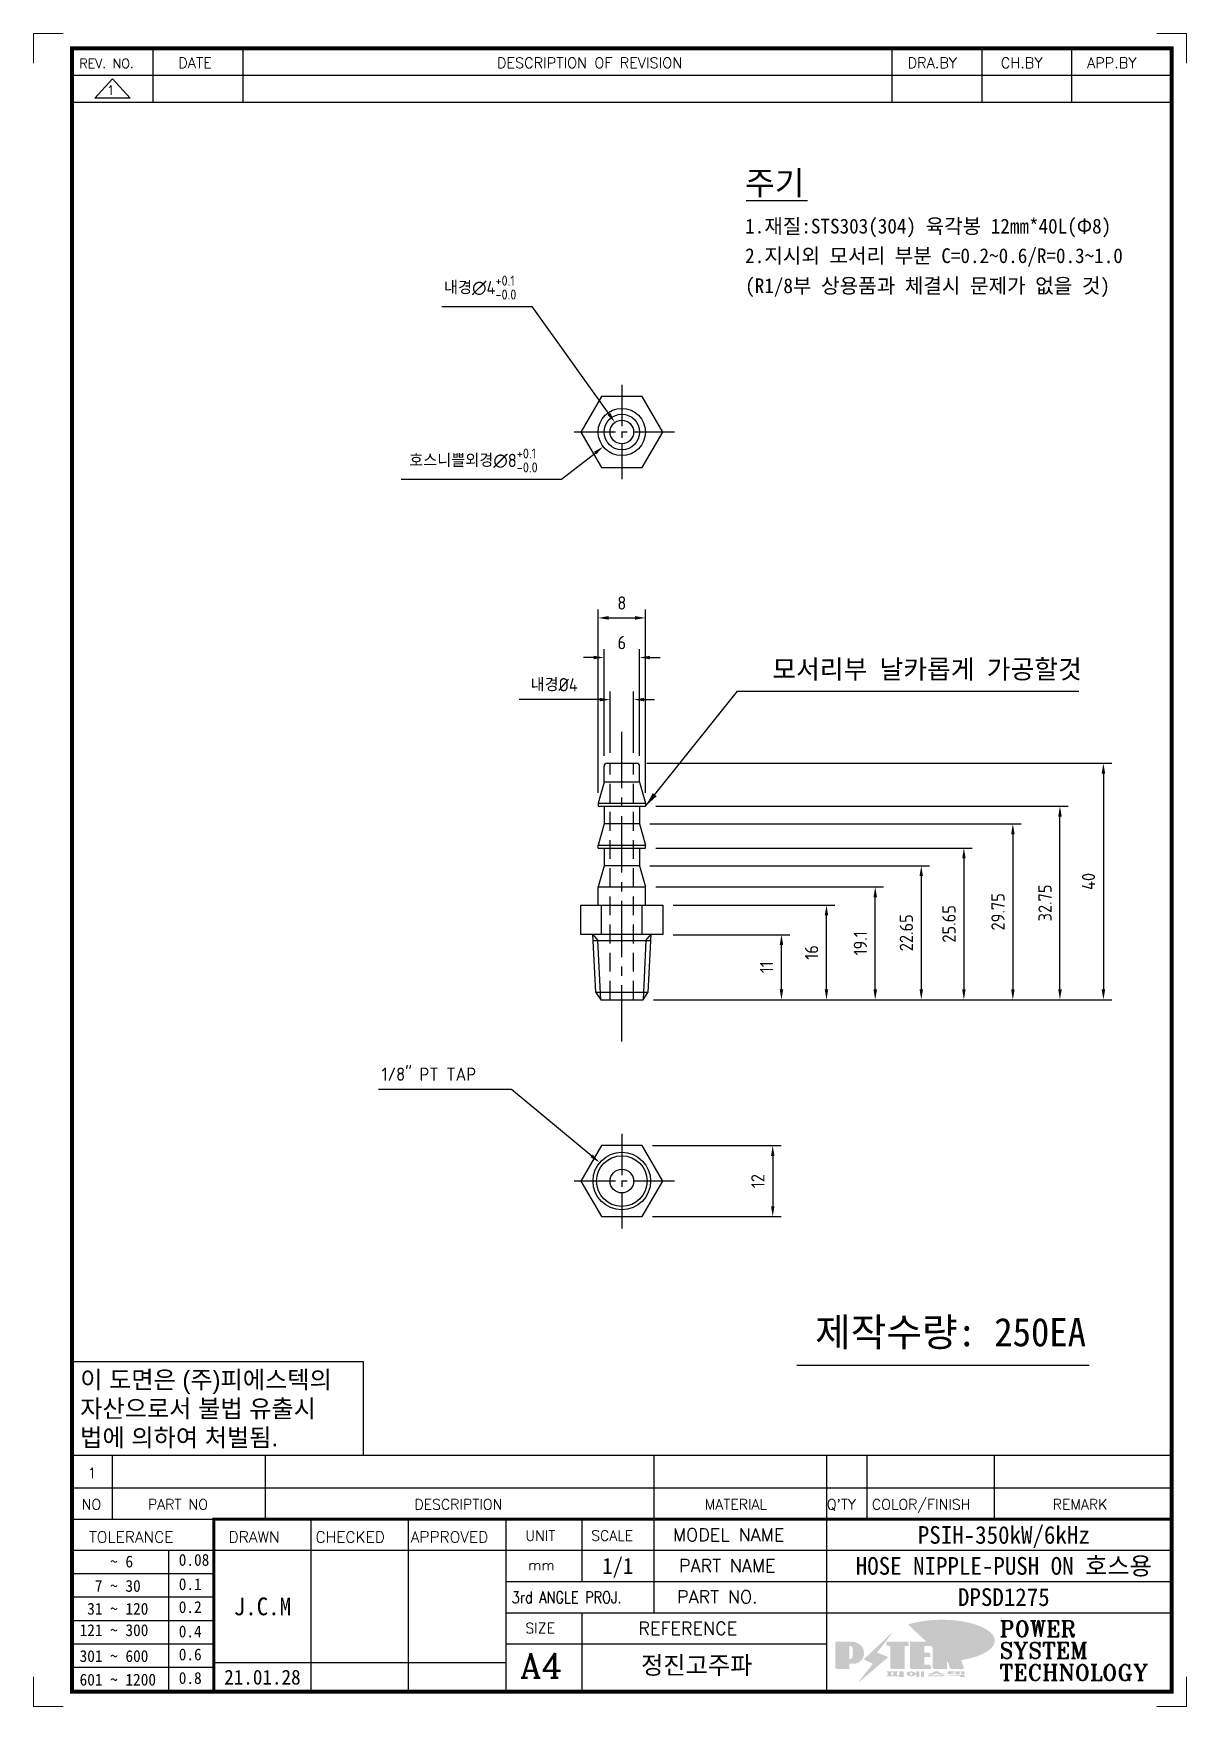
# Model space of a CAD drawing. Header units: millimetres. Extents: x 282 to 14566, y -4134 to 5341.
# Drawn here: x 8651.6 to 8846.6, y -364.8 to -81.8 of the extents above; entities that cross this region are included whole.
import ezdxf
from ezdxf.enums import TextEntityAlignment as Align

# ---------------------------------------------------------------- set-up
doc = ezdxf.new("R2010")
doc.units = ezdxf.units.MM
for name, pattern in [('CENTER1', [10, 7, -1, 1, -1]), ('CENTER2', [28.575, 19.05, -3.175, 3.175, -3.175]), ('HIDDEN2', [4.7625, 3.175, -1.5875])]:
    doc.linetypes.add(name, pattern=pattern)
doc.layers.add('line', color=3, linetype='Continuous')
doc.layers.add('THIN', color=3, linetype='Continuous')
doc.styles.add('arial_ttf', font='arial.ttf')
doc.styles.add('h1', font='')
doc.styles.add('HAN', font='')
doc.styles.add('RC', font='ROMANC.SHX')
doc.styles.add('ROMANT', font='romant__.ttf')
doc.styles.add('RT', font='ROMANT.SHX', dxfattribs={"oblique": 15})
doc.styles.get("Standard").update_dxf_attribs({"font": 'ISOCP.SHX', "bigfont": 'WHGTXT.SHX'})
doc.styles.get('h1').set_extended_font_data('New Gulim')
doc.styles.get('HAN').set_extended_font_data('GulimChe')
doc.dimstyles.new('PS-0.7', dxfattribs={"dimscale": 0.7, "dimtxt": 3.2, "dimasz": 2.5, "dimexe": 2, "dimexo": 2.5, "dimgap": 2, "dimtad": 1, "dimtoh": 1, "dimrnd": 0.05, "dimzin": 12, "dimdsep": 46, "dimtxsty": 'Standard', "dimcen": 0, "dimclrt": 2, "dimazin": 3, "dimtfac": 1, "dimtofl": 0, "dimtmove": 0, "dimatfit": 3, "dimfxl": 0, "dimtolj": 1, "dimtzin": 0, "dimarcsym": 0})
doc.dimstyles.new('PS-1', dxfattribs={"dimtxt": 3.2, "dimasz": 2.5, "dimexe": 2, "dimexo": 2.5, "dimgap": 2, "dimtad": 1, "dimtoh": 1, "dimrnd": 0.05, "dimzin": 12, "dimdsep": 46, "dimtxsty": 'Standard', "dimcen": 0, "dimclrt": 2, "dimazin": 3, "dimtfac": 1, "dimtofl": 0, "dimtmove": 0, "dimatfit": 3, "dimfxl": 0, "dimtolj": 1, "dimtzin": 0, "dimarcsym": 0})

msp = doc.modelspace()

# ---------------------------------------------------------------- texts
at = {"color": 2, "style": 'HAN'}
for s, height, p in [('주기', 4, (8771.938, -109.073)), ('1.재질:STS303(304) 육각봉 12mm*40L(Φ8)', 2.5, (8771.938, -115.619)), ('2.지시외 모서리 부분 C=0.2~0.6/R=0.3~1.0', 2.5, (8771.938, -120.619)), ('(R1/8부 상용품과 체결시 문제가 없을 것)', 2.5, (8771.938, -125.705))]:
    msp.add_text(s, height=height, dxfattribs=at).set_placement(p)
at = {"color": 2, "insert": (8828.863, -189.475, -0.002), "char_height": 3.2, "attachment_point": 6, "style": 'arial_ttf'}
msp.add_mtext('{\\fGulimChe|b0|i0|c129|p49;모서리부 날카롭게 가공할것}', dxfattribs=at)
at = {"color": 1, "insert": (8829.581, -301.702, -0.005), "char_height": 4.8, "attachment_point": 6, "style": 'arial_ttf'}
msp.add_mtext('{\\fGulimChe|b0|i0|c129|p49;제작수량: 250EA}', dxfattribs=at)

# ---------------------------------------------------------------- blocks, each defined once
blk = doc.blocks.new('*D122')
at = {"color": 0, "linetype": 'ByBlock', "lineweight": -2}
for p, q in [((8748.08, -203.97), (8748.08, -185.94)), ((8754.08, -203.97), (8754.08, -185.94)), ((8746.33, -187.34), (8744.58, -187.34)), ((8755.83, -187.34), (8757.58, -187.34))]:
    blk.add_line(p, q, dxfattribs=at)
at = {"color": 0}
for points in [[(8746.33, -187.05), (8746.33, -187.63), (8748.08, -187.34)], [(8755.83, -187.05), (8755.83, -187.63), (8754.08, -187.34)]]:
    blk.add_solid(points, dxfattribs=at)
at = {"layer": 'DEFPOINTS', "color": 0}
for p in [(8754.08, -187.34), (8748.08, -205.72), (8754.08, -205.72)]:
    blk.add_point(p, dxfattribs=at)
at = {"color": 2, "insert": (8751.08, -184.82), "char_height": 2.24, "attachment_point": 5}
blk.add_mtext('\\A1;6', dxfattribs=at)
blk = doc.blocks.new('*D123')
at = {"color": 0, "linetype": 'ByBlock', "lineweight": -2}
for p, q in [((8747.33, -194.46), (8733.71, -194.46)), ((8749.08, -203.47), (8749.08, -193.06)), ((8753.08, -203.47), (8753.08, -193.06)), ((8754.83, -194.46), (8756.58, -194.46))]:
    blk.add_line(p, q, dxfattribs=at)
at = {"color": 0}
for points in [[(8747.33, -194.17), (8747.33, -194.75), (8749.08, -194.46)], [(8754.83, -194.17), (8754.83, -194.75), (8753.08, -194.46)]]:
    blk.add_solid(points, dxfattribs=at)
at = {"layer": 'DEFPOINTS', "color": 0}
for p in [(8749.08, -194.46), (8749.08, -205.22), (8753.08, -205.22)]:
    blk.add_point(p, dxfattribs=at)
at = {"color": 2, "insert": (8739.64, -191.94), "char_height": 2.24, "attachment_point": 5}
blk.add_mtext('\\A1;내경%%c4', dxfattribs=at)
blk = doc.blocks.new('*D124')
at = {"color": 0, "linetype": 'ByBlock', "lineweight": -2}
for p, q in [((8747.08, -210.24), (8747.08, -179.24)), ((8748.83, -180.64), (8753.33, -180.64)), ((8755.08, -210.24), (8755.08, -179.24))]:
    blk.add_line(p, q, dxfattribs=at)
at = {"color": 0}
for points in [[(8748.83, -180.34), (8748.83, -180.93), (8747.08, -180.64)], [(8753.33, -180.34), (8753.33, -180.93), (8755.08, -180.64)]]:
    blk.add_solid(points, dxfattribs=at)
at = {"layer": 'DEFPOINTS', "color": 0}
for p in [(8755.08, -180.64), (8747.08, -211.99, 0), (8755.08, -211.99, 0)]:
    blk.add_point(p, dxfattribs=at)
at = {"color": 2, "insert": (8751.08, -178.12), "char_height": 2.24, "attachment_point": 5}
blk.add_mtext('\\A1;8', dxfattribs=at)
blk = doc.blocks.new('*D55')
at = {"color": 0, "lineweight": -2}
for p, q in [((8720.66, -127.97), (8735.86, -127.97)), ((8735.86, -127.97), (8748.89, -146.15))]:
    blk.add_line(p, q, dxfattribs=at)
at = {"color": 0}
blk.add_solid([(8749.13, -145.98), (8748.66, -146.32), (8749.91, -147.57)], dxfattribs=at)
at = {"layer": 'DEFPOINTS', "color": 0}
for p in [(8749.91, -147.57), (8752.25, -150.82)]:
    blk.add_point(p, dxfattribs=at)
at = {"color": 2, "insert": (8727.13, -124.77), "char_height": 2.24, "attachment_point": 5}
blk.add_mtext('\\A1;내경∅4{\\H1.680000;\\S+0.1^ -0.0;}', dxfattribs=at)
blk = doc.blocks.new('*D125')
at = {"color": 0, "lineweight": -2}
for p, q in [((8740.9, -157.19), (8746.56, -152.75)), ((8713.76, -157.19), (8740.9, -157.19))]:
    blk.add_line(p, q, dxfattribs=at)
at = {"color": 0}
blk.add_solid([(8746.38, -152.52), (8746.74, -152.98), (8747.93, -151.67)], dxfattribs=at)
at = {"layer": 'DEFPOINTS', "color": 0}
for p in [(8754.23, -146.73), (8747.93, -151.67)]:
    blk.add_point(p, dxfattribs=at)
at = {"color": 2, "insert": (8725.99, -154), "char_height": 2.24, "attachment_point": 5}
blk.add_mtext('\\A1;호스니쁠외경∅8{\\H1.680000;\\S+0.1^ -0.0;}', dxfattribs=at)
blk = doc.blocks.new('*D56')
at = {"color": 0, "lineweight": -2}
for p, q in [((8709.95, -260.34), (8732.45, -260.34)), ((8732.45, -260.34), (8745.98, -271.64))]:
    blk.add_line(p, q, dxfattribs=at)
at = {"color": 0}
blk.add_solid([(8746.16, -271.41), (8745.79, -271.86), (8747.32, -272.76)], dxfattribs=at)
at = {"layer": 'DEFPOINTS', "color": 0}
for p in [(8747.32, -272.76, 0), (8754.84, -279.04, 0)]:
    blk.add_point(p, dxfattribs=at)
at = {"color": 2, "insert": (8718.45, -257.82), "char_height": 2.24, "attachment_point": 5}
blk.add_mtext('\\A1;1/8" PT TAP', dxfattribs=at)
blk = doc.blocks.new('*D57')
at = {"color": 0, "lineweight": -2}
for p, q in [((8759.76, -234.22), (8779.47, -234.22)), ((8778.07, -243.47), (8778.07, -235.97)), ((8756.43, -245.22), (8779.47, -245.22))]:
    blk.add_line(p, q, dxfattribs=at)
at = {"color": 0}
for points in [[(8777.78, -235.97), (8778.36, -235.97), (8778.07, -234.22)], [(8777.78, -243.47), (8778.36, -243.47), (8778.07, -245.22)]]:
    blk.add_solid(points, dxfattribs=at)
at = {"layer": 'DEFPOINTS', "color": 0}
for p in [(8758.01, -234.22), (8778.07, -234.22), (8754.68, -245.22)]:
    blk.add_point(p, dxfattribs=at)
at = {"color": 2, "insert": (8775.55, -239.72), "char_height": 2.24, "attachment_point": 5, "rotation": 90}
blk.add_mtext('\\A1;11', dxfattribs=at)
blk = doc.blocks.new('*D58')
at = {"color": 0, "lineweight": -2}
for p, q in [((8759.76, -229.22), (8787.09, -229.22)), ((8785.69, -243.47), (8785.69, -230.97)), ((8756.43, -245.22), (8787.09, -245.22))]:
    blk.add_line(p, q, dxfattribs=at)
at = {"color": 0}
for points in [[(8785.39, -230.97), (8785.98, -230.97), (8785.69, -229.22)], [(8785.39, -243.47), (8785.98, -243.47), (8785.69, -245.22)]]:
    blk.add_solid(points, dxfattribs=at)
at = {"layer": 'DEFPOINTS', "color": 0}
for p in [(8758.01, -229.22), (8785.69, -229.22), (8754.68, -245.22)]:
    blk.add_point(p, dxfattribs=at)
at = {"color": 2, "insert": (8783.17, -237.22), "char_height": 2.24, "attachment_point": 5, "rotation": 90}
blk.add_mtext('\\A1;16', dxfattribs=at)
blk = doc.blocks.new('*D59')
at = {"color": 0, "lineweight": -2}
for p, q in [((8756.83, -226.14), (8795.34, -226.14)), ((8793.94, -243.47), (8793.94, -227.89)), ((8756.43, -245.22), (8795.34, -245.22))]:
    blk.add_line(p, q, dxfattribs=at)
at = {"color": 0}
for points in [[(8793.64, -227.89), (8794.23, -227.89), (8793.94, -226.14)], [(8793.64, -243.47), (8794.23, -243.47), (8793.94, -245.22)]]:
    blk.add_solid(points, dxfattribs=at)
at = {"layer": 'DEFPOINTS', "color": 0}
for p in [(8755.08, -226.14, 0), (8793.94, -226.14), (8754.68, -245.22)]:
    blk.add_point(p, dxfattribs=at)
at = {"color": 2, "insert": (8791.42, -235.68), "char_height": 2.24, "attachment_point": 5, "rotation": 90}
blk.add_mtext('\\A1;19.1', dxfattribs=at)
blk = doc.blocks.new('*D60')
at = {"color": 0, "lineweight": -2}
for p, q in [((8755.83, -222.57), (8803.12, -222.57)), ((8801.72, -224.32), (8801.72, -243.47)), ((8756.43, -245.22), (8803.12, -245.22))]:
    blk.add_line(p, q, dxfattribs=at)
at = {"color": 0}
for points in [[(8801.43, -224.32), (8802.01, -224.32), (8801.72, -222.57)], [(8801.43, -243.47), (8802.01, -243.47), (8801.72, -245.22)]]:
    blk.add_solid(points, dxfattribs=at)
at = {"layer": 'DEFPOINTS', "color": 0}
for p in [(8754.08, -222.57), (8754.68, -245.22), (8801.72, -245.22)]:
    blk.add_point(p, dxfattribs=at)
at = {"color": 2, "insert": (8799.2, -233.89), "char_height": 2.24, "attachment_point": 5, "rotation": 90}
blk.add_mtext('\\A1;22.65', dxfattribs=at)
blk = doc.blocks.new('*D61')
at = {"color": 0, "lineweight": -2}
for p, q in [((8756.83, -219.57), (8810.33, -219.57)), ((8808.93, -221.32), (8808.93, -243.47)), ((8756.43, -245.22), (8810.33, -245.22))]:
    blk.add_line(p, q, dxfattribs=at)
at = {"color": 0}
for points in [[(8808.64, -221.32), (8809.22, -221.32), (8808.93, -219.57)], [(8808.64, -243.47), (8809.22, -243.47), (8808.93, -245.22)]]:
    blk.add_solid(points, dxfattribs=at)
at = {"layer": 'DEFPOINTS', "color": 0}
for p in [(8755.08, -219.57, 0), (8754.68, -245.22), (8808.93, -245.22)]:
    blk.add_point(p, dxfattribs=at)
at = {"color": 2, "insert": (8806.41, -232.39), "char_height": 2.24, "attachment_point": 5, "rotation": 90}
blk.add_mtext('\\A1;25.65', dxfattribs=at)
blk = doc.blocks.new('*D62')
at = {"color": 0, "lineweight": -2}
for p, q in [((8755.83, -215.49), (8818.61, -215.49)), ((8817.21, -217.24), (8817.21, -243.47)), ((8756.43, -245.22), (8818.61, -245.22))]:
    blk.add_line(p, q, dxfattribs=at)
at = {"color": 0}
for points in [[(8816.92, -217.24), (8817.5, -217.24), (8817.21, -215.49)], [(8816.92, -243.47), (8817.5, -243.47), (8817.21, -245.22)]]:
    blk.add_solid(points, dxfattribs=at)
at = {"layer": 'DEFPOINTS', "color": 0}
for p in [(8754.08, -215.49), (8754.68, -245.22), (8817.21, -245.22)]:
    blk.add_point(p, dxfattribs=at)
at = {"color": 2, "insert": (8814.69, -230.35), "char_height": 2.24, "attachment_point": 5, "rotation": 90}
blk.add_mtext('\\A1;29.75', dxfattribs=at)
blk = doc.blocks.new('*D63')
at = {"color": 0, "lineweight": -2}
for p, q in [((8756.83, -212.49), (8826.57, -212.49)), ((8825.17, -243.47), (8825.17, -214.24)), ((8756.43, -245.22), (8826.57, -245.22))]:
    blk.add_line(p, q, dxfattribs=at)
at = {"color": 0}
for points in [[(8824.88, -214.24), (8825.47, -214.24), (8825.17, -212.49)], [(8824.88, -243.47), (8825.47, -243.47), (8825.17, -245.22)]]:
    blk.add_solid(points, dxfattribs=at)
at = {"layer": 'DEFPOINTS', "color": 0}
for p in [(8755.08, -212.49, 0), (8825.17, -212.49), (8754.68, -245.22)]:
    blk.add_point(p, dxfattribs=at)
at = {"color": 2, "insert": (8822.65, -228.85), "char_height": 2.24, "attachment_point": 5, "rotation": 90}
blk.add_mtext('\\A1;32.75', dxfattribs=at)
blk = doc.blocks.new('*D64')
at = {"color": 0, "lineweight": -2}
for p, q in [((8755.33, -205.22), (8833.92, -205.22)), ((8832.52, -206.97), (8832.52, -243.47)), ((8756.43, -245.22), (8833.92, -245.22))]:
    blk.add_line(p, q, dxfattribs=at)
at = {"color": 0}
for points in [[(8832.23, -206.97), (8832.82, -206.97), (8832.52, -205.22)], [(8832.23, -243.47), (8832.82, -243.47), (8832.52, -245.22)]]:
    blk.add_solid(points, dxfattribs=at)
at = {"layer": 'DEFPOINTS', "color": 0}
for p in [(8753.58, -205.22), (8754.68, -245.22), (8832.52, -245.22)]:
    blk.add_point(p, dxfattribs=at)
at = {"color": 2, "insert": (8830, -225.22), "char_height": 2.24, "attachment_point": 5, "rotation": 90}
blk.add_mtext('\\A1;40', dxfattribs=at)
blk = doc.blocks.new('*D65')
at = {"color": 0, "lineweight": -2}
for p, q in [((8759.76, -234.22), (8779.48, -234.22)), ((8778.08, -243.47), (8778.08, -235.97)), ((8756.43, -245.22), (8779.48, -245.22))]:
    blk.add_line(p, q, dxfattribs=at)
at = {"color": 0}
for points in [[(8777.78, -235.97), (8778.37, -235.97), (8778.08, -234.22)], [(8777.78, -243.47), (8778.37, -243.47), (8778.08, -245.22)]]:
    blk.add_solid(points, dxfattribs=at)
at = {"layer": 'DEFPOINTS', "color": 0}
for p in [(8758.01, -234.22), (8778.08, -234.22), (8754.68, -245.22)]:
    blk.add_point(p, dxfattribs=at)
at = {"color": 2, "insert": (8775.56, -239.72), "char_height": 2.24, "attachment_point": 5, "rotation": 90}
blk.add_mtext('\\A1;11', dxfattribs=at)
blk = doc.blocks.new('*D66')
at = {"color": 0, "lineweight": -2}
for p, q in [((8756.29, -269.9), (8778, -269.9)), ((8776.6, -271.65), (8776.6, -280.15)), ((8756.29, -281.9), (8778, -281.9))]:
    blk.add_line(p, q, dxfattribs=at)
at = {"color": 0}
for points in [[(8776.31, -271.65), (8776.89, -271.65), (8776.6, -269.9)], [(8776.31, -280.15), (8776.89, -280.15), (8776.6, -281.9)]]:
    blk.add_solid(points, dxfattribs=at)
at = {"layer": 'DEFPOINTS', "color": 0}
for p in [(8754.54, -269.9), (8754.54, -281.9), (8776.6, -281.9)]:
    blk.add_point(p, dxfattribs=at)
at = {"color": 2, "insert": (8774.08, -275.9), "char_height": 2.24, "attachment_point": 5, "rotation": 90}
blk.add_mtext('\\A1;12', dxfattribs=at)
blk = doc.blocks.new('t4')
for p, q in [((0, 15.88), (49.25, 15.88)), ((0, 15.88), (0, 0)), ((49.25, 15.88), (49.25, 0)), ((0, 0), (49.25, 0))]:
    blk.add_line(p, q)
at = {"color": 1, "style": 'h1'}
for s, p in [('이 도면은 (주)피에스텍의', (1.4, 11.29)), ('자산으로서 불법 유출시', (1.4, 6.41)), ('법에 의하여 처벌됨.', (1.4, 1.52))]:
    blk.add_text(s, height=3, dxfattribs=at).set_placement(p)
blk = doc.blocks.new('new LOGO')
at = {"layer": 'line'}
h = blk.add_hatch(color=250, dxfattribs=at)
h.paths.add_polyline_path([(44.5, 69.4), (46.6, 69.4, -0.129793), (52, 68, 0.221832), (43.6, 71.9), (41.5, 71.9), (41.5, 27.9), (43.6, 27.9, 0.02048), (44.5, 28)], flags=17)
h.paths.add_polyline_path([(44.5, 13.9), (57.3, 13.9, 0.72362), (77.1, 73.9, -0.679777), (54.3, 16.4), (41.5, 16.4), (41.5, -0.1), (3, -0.1), (3, -2.6), (44.5, -2.6)])
h.paths.add_polyline_path([(117.9, 14.2), (71.5, -44.4), (77.1, -39.6), (120.8, 15.6), (92, 28.9), (173.3, 106), (177.5, 111.4), (89.1, 27.6)])
h.paths.add_polyline_path([(162.7, 71.9), (162.7, 69.4), (172.5, 69.4), (172.5, 71.9)], flags=17)
h.paths.add_polyline_path([(217.7, 69.4), (230.5, 69.4), (230.5, 80.4), (227.5, 80.4), (227.5, 71.9), (214.7, 71.9), (214.7, -0.1), (175.5, -0.1), (175.5, -2.6), (217.7, -2.6)])
h.paths.add_polyline_path([(297.8, 46.6), (294.8, 46.6), (294.8, 37.4), (276, 37.4), (276, 10.9), (279, 10.9), (279, 34.9), (297.8, 34.9)])
h.paths.add_polyline_path([(300, 8.4), (297, 8.4), (297, -0.1), (237.5, -0.1), (237.5, -2.6), (300, -2.6)])
h.paths.add_polyline_path([(297.8, 80.4), (294.8, 80.4), (294.8, 71.9), (276, 71.9), (276, 49.1), (279, 49.1), (279, 69.4), (297.8, 69.4)])
h.paths.add_polyline_path([(350.2, 80.4), (347.2, 80.4), (347.2, 61.6), (350.2, 63.5)])
h.paths.add_polyline_path([(350.2, 26.7), (347.2, 35.2), (347.2, -0.1), (308.5, -0.1), (308.5, -2.6), (350.2, -2.6)])
h.paths.add_polyline_path([(402.7, 80.4), (396.5, 80.4), (379.6, 66.8), (400.5, -0.1), (361.8, -0.1), (362.7, -2.6), (403.5, -2.6), (382.6, 64.3)])
blk.add_hatch(color=5, dxfattribs=at).paths.add_polyline_path([(166.3, 35), (131, 49), (180.4, 112.7), (92, 28.9), (120.8, 15.6), (74.4, -43)])
h = blk.add_hatch(color=253, dxfattribs=at)
edge = h.paths.add_edge_path()
edge.add_ellipse((333.9, 86.4), major_axis=(-165.9, 0), ratio=0.39426, start_angle=111.5127, end_angle=334.469)
edge.add_ellipse((314.1, 81.2), major_axis=(-153.7, 0), ratio=0.40699, start_angle=121.3066, end_angle=327.7437, ccw=False)
edge.add_line((394, 27.8), (394.7, 25.6))
h = blk.add_hatch(color=1, dxfattribs=at)
h.paths.add_polyline_path([(41.5, 16.4), (54.3, 16.4, 1), (54.3, 82.9), (0, 82.9), (0, -0.1), (41.5, -0.1)])
h.paths.add_polyline_path([(41.5, 27.9), (41.5, 71.9), (43.6, 71.9, -0.414214), (54.6, 60.9), (54.6, 38.9, -0.414214), (43.6, 27.9)], flags=16)
h.paths.add_polyline_path([(214.7, 71.9), (227.5, 71.9), (227.5, 82.9), (159.7, 82.9), (159.7, 71.9), (172.5, 71.9), (172.5, -0.1), (214.7, -0.1)])
h.paths.add_polyline_path([(276, 37.4), (294.8, 37.4), (294.8, 49.1), (276, 49.1), (276, 71.9), (294.8, 71.9), (294.8, 82.9), (234.5, 82.9), (234.5, -0.1), (297, -0.1), (297, 10.9), (276, 10.9)])
h.paths.add_polyline_path([(347.2, 35.2), (359.7, -0.1), (400.5, -0.1), (379.6, 66.8), (399.7, 82.9), (380.6, 82.9), (347.2, 61.6), (347.2, 82.9), (305.5, 82.9), (305.5, -0.1), (347.2, -0.1)])
h = blk.add_hatch(color=250, dxfattribs=at)
edge = h.paths.add_edge_path()
edge.add_ellipse((237.8, -17.6), major_axis=(-14.3, 0), ratio=0.526336, start_angle=192.2456, end_angle=269.0748)
edge.add_line((238.1, -10.1), (237.6, -10.1))
edge.add_ellipse((237.8, -17.6), major_axis=(-14.3, 0), ratio=0.526336, start_angle=270.9252, end_angle=449.0748)
edge.add_line((237.6, -25.1), (238.1, -25.1))
edge.add_ellipse((237.8, -17.6), major_axis=(-14.3, 0), ratio=0.526336, start_angle=450.9252, end_angle=527.7544)
edge.add_line((251.7, -19.2), (254.1, -19.2))
edge.add_line((254.1, -19.2), (254.1, -27.1))
edge.add_line((254.1, -27.1), (263.1, -27.1))
edge.add_line((263.1, -27.1), (263.1, -10.1))
edge.add_line((263.1, -10.1), (254.1, -10.1))
edge.add_line((254.1, -10.1), (254.1, -16))
edge.add_line((254.1, -16), (251.7, -16))
h.paths.add_polyline_path([(241, -16.4), (241, -18.7, -1), (234.4, -18.7), (234.4, -16.4, -1)], flags=16)
h.paths.add_polyline_path([(278.2, -10.1), (268.1, -10.1), (268.1, -27.1), (278.2, -27.1)])
h.paths.add_polyline_path([(310.3, -10.1), (310.3, -11.1, -0.157169), (289.3, -17.5), (294, -19.9, 0.128407), (316.3, -15.9, 0.128407), (338.6, -19.9), (343.3, -17.5, -0.157169), (322.2, -11.1), (322.2, -10.1)])
h.paths.add_polyline_path([(342.1, -25.1), (342.1, -22.3), (290.4, -22.3), (290.4, -25.1)])
h.paths.add_polyline_path([(352, -10.1), (352, -16.2, 0.414214), (354, -18.2), (378.7, -18.2), (378.7, -19.6), (390.2, -19.6), (390.2, -10.1), (378.7, -10.1), (378.7, -13.6), (374.7, -13.6), (374.7, -15.1), (378.7, -15.1), (378.7, -16.2), (364.7, -16.2), (364.7, -15.1), (371.2, -15.1), (371.2, -13.6), (364.7, -13.6), (364.7, -12.6), (374.7, -12.6), (374.7, -10.1)])
h.paths.add_polyline_path([(393.8, -10.1), (393.8, -19.6), (405, -19.6), (405, -10.1)])
h.paths.add_polyline_path([(405, -27.1), (405, -20.9), (356.8, -20.9), (356.8, -23), (391.8, -23), (391.8, -27.1)])
h.paths.add_polyline_path([(200.4, -10.1), (200.4, -22.3), (193.2, -22.3), (193.2, -12.6), (196.6, -12.6), (196.6, -10.1), (161, -10.1), (161, -12.6), (164.5, -12.6), (164.5, -22.3), (161, -22.3), (161, -25.1), (200.4, -25.1), (200.4, -27.1), (213.9, -27.1), (213.9, -10.1)])
h.paths.add_polyline_path([(182, -12.6), (175.6, -12.6), (175.6, -22.3), (182, -22.3)], flags=17)
blk = doc.blocks.new('format-4')
at = {"color": 3, "lineweight": 9}
for p, q in [((5, 283), (0, 283)), ((0, 278), (0, 283)), ((190, 283), (195, 283)), ((195, 278), (195, 283)), ((0, 5), (0, 0)), ((195, 5), (195, 0)), ((5, 0), (0, 0)), ((190, 0), (195, 0))]:
    blk.add_line(p, q, dxfattribs=at)
at = {"color": 180}
for p, q in [((20.24, 275.95), (20.24, 280.5)), ((35.47, 275.95), (35.47, 280.5)), ((145.22, 275.95), (145.22, 280.5)), ((160.45, 275.95), (160.45, 280.5)), ((175.61, 275.95), (175.61, 280.5)), ((6.5, 275.95), (192.5, 275.95)), ((6.5, 36.99), (192.5, 36.99)), ((13.29, 36.99), (13.29, 31.71)), ((39.24, 31.71), (39.24, 36.99)), ((104.9, 36.99), (104.9, 31.71)), ((134.11, 36.99), (134.11, 31.71)), ((140.93, 36.99), (140.93, 31.71)), ((162.48, 36.99), (162.48, 31.71)), ((6.5, 31.71), (30.48, 31.71)), ((46.96, 2.5), (46.96, 31.71)), ((63.45, 2.5), (63.45, 31.71)), ((79.94, 2.5), (79.94, 31.71)), ((92.72, 31.71), (92.72, 21.15)), ((104.9, 31.71), (104.9, 15.87)), ((134.11, 31.71), (134.11, 2.5)), ((6.5, 26.43), (30.48, 26.43)), ((22.89, 2.73), (22.89, 26.43)), ((30.48, 26.43), (192.5, 26.43)), ((6.5, 22.48), (30.48, 22.48)), ((79.94, 21.15), (192.5, 21.15)), ((6.5, 18.53), (30.48, 18.53)), ((6.5, 14.58), (30.48, 14.58)), ((79.94, 15.87), (192.5, 15.87)), ((92.72, 15.87), (92.72, 2.5)), ((6.5, 10.63), (30.48, 10.63)), ((79.94, 10.59), (134.11, 10.59)), ((6.5, 6.68), (30.48, 6.68)), ((30.48, 7.45), (79.94, 7.45))]:
    blk.add_line(p, q, dxfattribs=at)
at = {"color": 7, "const_width": 0.7}
blk.add_lwpolyline([(192.5, 2.5), (192.5, 280.5), (6.5, 280.5), (6.5, 2.5)], close=True, dxfattribs=at)
at = {"color": 7, "const_width": 0.5}
blk.add_lwpolyline([(30.48, 2.5), (30.48, 31.71), (192.5, 31.71)], dxfattribs=at)
at = {"xscale": 0.05400000000008731, "yscale": 0.05400000000008731, "zscale": 0.05400000000008731}
blk.add_blockref('new LOGO', (135.59, 6.48), dxfattribs=at)
at = {"color": 2}
for s, height, style, p in [('REV. NO.', 1.56, 'RC', (7.76, 277.15)), ('DATE', 1.788, 'RC', (24.49, 277.14)), ('DESCRIPTION OF REVISION', 1.7875, 'RC', (78.38, 277.14)), ('DRA.BY', 1.788, 'RC', (147.83, 277.14)), ('CH.BY', 1.788, 'RC', (163.59, 277.14)), ('APP.BY', 1.788, 'RC', (178.18, 277.14)), ('NO', 1.742, 'RC', (8.16, 33.33)), ('PART NO', 1.742, 'RC', (19.36, 33.33)), ('DESCRIPTION', 1.7424, 'RC', (64.43, 33.33)), ('MATERIAL', 1.742, 'RC', (113.52, 33.33)), ("Q'TY", 1.742, 'RC', (134.17, 33.33)), ('COLOR/FINISH', 1.7424, 'RC', (141.8, 33.33)), ('REMARK', 1.742, 'RC', (172.37, 33.33)), (' TOLERANCE', 1.9, 'RC', (8.11, 27.72)), ('DRAWN', 1.9, 'RC', (33, 27.72)), ('CHECKED', 1.9, 'RC', (47.71, 27.72)), ('APPROVED', 1.9, 'RC', (63.8, 27.72)), ('UNIT', 1.742, 'RC', (83.19, 28.05)), ('SCALE', 1.742, 'RC', (94.32, 28.05)), ('MODEL NAME', 2.178, 'RC', (108.12, 27.96)), ('    ~ 6', 2, 'HAN', (7.8, 23.53)), ('0.08', 2, 'HAN', (24.57, 23.81)), ('mm', 1.742, 'RC', (83.67, 23.06)), ('PART NAME', 2.178, 'RC', (109.17, 22.74)), ('  7 ~ 30', 2, 'HAN', (7.8, 19.41)), ('0.1', 2, 'HAN', (24.57, 19.7)), (' 31 ~ 120', 2, 'HAN', (7.8, 15.54)), ('0.2', 2, 'HAN', (24.57, 15.82)), ('PART NO.', 2.178, 'RC', (108.84, 17.46)), ('REFERENCE', 2.178, 'RC', (102.3, 12.14)), ('121 ~ 300', 2, 'HAN', (7.8, 11.92)), ('0.4', 2, 'HAN', (24.57, 11.7)), ('SIZE', 1.742, 'RC', (83.19, 12.4)), ('301 ~ 600', 2, 'HAN', (7.8, 7.54)), ('0.6', 2, 'HAN', (24.57, 7.82)), ('0.8', 2, 'HAN', (24.57, 3.83)), ('601 ~ 1200', 2, 'HAN', (7.8, 3.55))]:
    blk.add_text(s, height=height, dxfattribs=dict(at, style=style)).set_placement(p)
at = {"color": 2, "style": 'RC', "width": 0.8}
blk.add_text('3rd ANGLE PROJ.', height=2, dxfattribs=at).set_placement((80.87, 17.47))
at = {"style": 'ROMANT'}
for s, p in [('POWER', (163.39, 11.79)), ('SYSTEM', (163.39, 8.15)), ('TECHNOLOGY', (163.39, 4.39))]:
    blk.add_text(s, height=2.7, dxfattribs=at).set_placement(p)
at = {"color": 2, "lineweight": 30, "style": 'RC'}
blk.add_text('A4', height=4.182, dxfattribs=at).set_placement((82.3, 4.84))
at = {"style": 'HAN'}
for tag, height, p in [('MODEL-NAME', 3, (164.1, 29.03)), ('SCALE', 2.7, (98.81, 23.79)), ('PART-NAME', 3, (164.1, 23.79)), ('PART-NO', 3, (164.1, 18.51)), ('DRA-BY', 3, (38.72, 16.94)), ('CH-BY', 3, (55.21, 16.94)), ('APP-BY', 3, (71.7, 16.94)), ('관련업체', 3, (112.17, 6.99)), ('DRA-DATE', 2.5, (38.72, 4.97)), ('CH-DATE', 2.5, (55.21, 4.97)), ('APP-DATE', 2.5, (71.7, 4.97))]:
    blk.add_attdef(tag, text='', height=height, dxfattribs=at).set_placement(p, align=Align.MIDDLE_CENTER)
blk = doc.blocks.new('no4')
at = {"color": 180}
for p, q in [((0, 5.5), (0, 0)), ((0, 5.5), (186, 5.5)), ((6.79, 5.5), (6.79, 0)), ((32.74, 0.11), (32.74, 5.5)), ((98.4, 5.5), (98.4, 0)), ((127.61, 5.5), (127.61, 0)), ((134.43, 5.5), (134.43, 0)), ((155.98, 5.5), (155.98, 0))]:
    blk.add_line(p, q, dxfattribs=at)
at = {"color": 2, "style": 'RT', "oblique": 15}
blk.add_attdef('NO', text='', height=1.74, dxfattribs=at).set_placement((3.38, 2.51), align=Align.MIDDLE_CENTER)
at = {"color": 2, "style": 'HAN'}
for tag, p in [('PART-NO', (19.76, 2.75)), ('MATERIAL', (111.38, 2.75)), ("Q'TY", (131.02, 2.75)), ('COLOR/FINISH', (145.2, 2.75)), ('REMARK', (170.76, 2.75))]:
    blk.add_attdef(tag, text='', height=2.9, dxfattribs=at).set_placement(p, align=Align.MIDDLE_CENTER)
blk.add_attdef('DESCRIPTION', text='', height=2.9, dxfattribs=at).set_placement((34.51, 2.75), align=Align.MIDDLE_LEFT)
blk = doc.blocks.new('re4')
at = {"color": 180}
for p, q in [((0, -4.55), (0, 0)), ((13.74, -4.55), (13.74, 0)), ((28.97, -4.55), (28.97, 0)), ((138.72, -4.55), (138.72, 0)), ((153.95, -4.55), (153.95, 0)), ((169.11, -4.55), (169.11, 0)), ((6.87, -0.64), (3.86, -3.91)), ((6.87, -0.64), (9.88, -3.91)), ((0, -4.55), (186, -4.55)), ((9.88, -3.91), (3.86, -3.91))]:
    blk.add_line(p, q, dxfattribs=at)
at = {"color": 2, "style": 'RC', "oblique": 15}
blk.add_attdef('REV.NO', text='', height=1.56, dxfattribs=at).set_placement((6.59, -2.56), align=Align.MIDDLE_CENTER)
blk.add_attdef('-1', text='', height=1.56, dxfattribs=at).set_placement((9.16, -1.81), align=Align.MIDDLE_LEFT)
at = {"color": 2, "style": 'HAN'}
for tag, p in [('REV.-DATE', (21.36, -2.28)), ('DRA.BY', (146.34, -2.28)), ('CH.BY', (161.53, -2.28)), ('APP.BY', (177.55, -2.28))]:
    blk.add_attdef(tag, text='', height=2.5, dxfattribs=at).set_placement(p, align=Align.MIDDLE_CENTER)
blk.add_attdef('DESCRIPTION-OF-REVISION', text='', height=2.5, dxfattribs=at).set_placement((31.61, -2.28), align=Align.MIDDLE_LEFT)

# ---------------------------------------------------------------- dimensions: what is measured, and where the dimension line sits
for p1, p2, text, picture, middle in [((8752.245, -150.82), (8749.915, -147.57), '내경<>', '*D55', (8727.133, -127.968)), ((8754.226, -146.725), (8747.934, -151.665), '호스니쁠외경<>', '*D125', (8725.992, -157.19))]:
    dim = msp.add_diameter_dim_2p(p1=p1, p2=p2, text=text, dimstyle='PS-0.7', override={"dimtol": 1, "dimtp": 0.1, "dimtm": 1e-09, "dimtfac": 0.75, "dimtdec": 1})
    dim.commit()
    dim.dimension.update_dxf_attribs({"geometry": picture, "text_midpoint": middle, "dimtype": 163})
dim = msp.add_linear_dim(base=(8755.084, -180.636), p1=(8747.084, -211.988, -0.002), p2=(8755.084, -211.988, -0.002), dimstyle='PS-0.7', override={"dimarcsym": 1})
dim.commit()
dim.dimension.update_dxf_attribs({"geometry": '*D124', "text_midpoint": (8751.084, -178.116)})
dim = msp.add_linear_dim(base=(8754.08, -187.342), p1=(8748.08, -205.718), p2=(8754.08, -205.718), dimstyle='PS-0.7', override={"dimarcsym": 1})
dim.commit()
dim.dimension.update_dxf_attribs({"geometry": '*D122', "text_midpoint": (8751.08, -187.342), "dimtype": 160})
dim = msp.add_linear_dim(base=(8749.08, -194.461), p1=(8753.08, -205.218), p2=(8749.08, -205.218), text='내경%%c<>', dimstyle='PS-0.7', override={"dimarcsym": 1})
dim.commit()
dim.dimension.update_dxf_attribs({"geometry": '*D123', "text_midpoint": (8739.644, -191.941)})
for base, p1, p2, picture, middle in [((8832.524, -245.218), (8753.58, -205.218), (8754.683, -245.218), '*D64', (8830.004, -225.218)), ((8825.175, -212.491), (8754.683, -245.218), (8755.084, -212.491, -0.002), '*D63', (8822.654, -228.855)), ((8817.213, -245.218), (8754.084, -215.491), (8754.683, -245.218), '*D62', (8814.693, -230.355)), ((8808.929, -245.218), (8755.084, -219.567, -0.002), (8754.683, -245.218), '*D61', (8806.408, -232.392)), ((8801.72, -245.218), (8754.084, -222.567), (8754.683, -245.218), '*D60', (8799.2, -233.892)), ((8793.937, -226.139), (8754.683, -245.218), (8755.084, -226.139, -0.002), '*D59', (8791.417, -235.678)), ((8785.686, -229.218), (8754.683, -245.218), (8758.008, -229.218), '*D58', (8783.166, -237.218)), ((8778.071, -234.218), (8754.683, -245.218), (8758.008, -234.218), '*D57', (8775.551, -239.718)), ((8778.075, -234.218), (8754.683, -245.218), (8758.008, -234.218), '*D65', (8775.555, -239.718)), ((8776.602, -281.9), (8754.544, -269.9), (8754.544, -281.9), '*D66', (8774.082, -275.9))]:
    dim = msp.add_linear_dim(base=base, p1=p1, p2=p2, angle=90, dimstyle='PS-0.7')
    dim.commit()
    dim.dimension.update_dxf_attribs({"geometry": picture, "text_midpoint": middle})
dim = msp.add_diameter_dim_2p(p1=(8754.84, -279.041, 0), p2=(8747.32, -272.758, 0), text='1/8" PT TAP', dimstyle='PS-0.7')
dim.commit()
dim.dimension.update_dxf_attribs({"geometry": '*D56', "text_midpoint": (8718.454, -260.339, -0.002), "dimtype": 163})

# ---------------------------------------------------------------- linework, layer by layer
for p, q in [((8772.109, -110.038), (8782.489, -110.038)), ((8748.08, -208.43), (8748.08, -205.718)), ((8748.58, -205.218), (8753.58, -205.218)), ((8754.08, -208.43), (8754.08, -205.718)), ((8748.08, -208.43, 0), (8747.084, -211.988, -0.002)), ((8754.076, -208.43), (8748.076, -208.43)), ((8754.084, -208.416), (8755.084, -211.988, -0.002)), ((8747.084, -211.988, -0.002), (8747.084, -212.491, -0.002)), ((8747.084, -211.988, -0.002), (8755.084, -211.988, -0.002)), ((8755.084, -211.988, -0.002), (8755.084, -212.491, -0.002)), ((8747.084, -212.491, -0.002), (8755.084, -212.491, -0.002)), ((8748.084, -212.491), (8748.084, -215.491)), ((8754.084, -212.491), (8754.084, -215.491)), ((8748.084, -215.491), (8747.084, -219.063, -0.002)), ((8754.084, -215.491), (8748.084, -215.491)), ((8754.084, -215.491), (8755.084, -219.063, -0.002)), ((8747.084, -219.063, -0.002), (8755.084, -219.063, -0.002)), ((8747.084, -219.567, -0.002), (8747.084, -219.063, -0.002)), ((8747.084, -219.567, -0.002), (8755.084, -219.567, -0.002)), ((8748.084, -219.567), (8748.084, -222.567)), ((8754.084, -219.567), (8754.084, -222.567)), ((8755.084, -219.567, -0.002), (8755.084, -219.063, -0.002)), ((8748.084, -222.567), (8747.084, -226.139, -0.002)), ((8754.084, -222.567), (8748.084, -222.567)), ((8754.084, -222.567), (8755.084, -226.139, -0.002)), ((8747.084, -226.139, -0.002), (8755.084, -226.139, -0.002)), ((8747.084, -229.218, -0.002), (8747.084, -226.139, -0.002)), ((8755.084, -229.218, -0.002), (8755.084, -226.139, -0.002)), ((8747.616, -234.218), (8747.616, -229.218)), ((8754.544, -234.218), (8754.544, -229.218)), ((8746.683, -244), (8746.183, -234.218)), ((8755.983, -234.218), (8755.483, -244)), ((8746.683, -244), (8747.52, -245.218)), ((8755.483, -244), (8746.683, -244)), ((8747.52, -245.218), (8754.683, -245.218)), ((8754.683, -245.218), (8755.483, -244)), ((8780.659, -307.056, -0.002), (8830.095, -307.056, -0.002))]:
    msp.add_line(p, q)
at = {"color": 1, "linetype": 'CENTER1'}
for p, q in [((8751.08, -141.195), (8751.08, -157.195)), ((8760.008, -149.195), (8742.152, -149.195)), ((8751.08, -267.9), (8751.08, -283.9)), ((8760.008, -275.9), (8742.152, -275.9))]:
    msp.add_line(p, q, dxfattribs=at)
at = {"color": 1, "linetype": 'CENTER2', "ltscale": 0.5}
msp.add_line((8751.08, -252.301), (8751.08, -199.101), dxfattribs=at)
at = {"color": 2, "linetype": 'HIDDEN2'}
for p, q in [((8749.08, -245.218), (8749.08, -205.218)), ((8753.08, -245.218), (8753.08, -205.218))]:
    msp.add_line(p, q, dxfattribs=at)
at = {"color": 3}
for p, q in [((8746.183, -234.218), (8747.049, -235.218)), ((8755.116, -235.218), (8755.983, -234.218)), ((8746.225, -235.218), (8755.94, -235.218)), ((8747.52, -245.218), (8747.049, -235.218)), ((8755.116, -235.218), (8754.683, -245.218))]:
    msp.add_line(p, q, dxfattribs=at)
for points in [[(8747.616, -143.195), (8744.152, -149.195), (8747.616, -155.195), (8754.544, -155.195), (8758.008, -149.195), (8754.544, -143.195)], [(8744.152, -229.218), (8758.008, -229.218), (8758.008, -234.218), (8744.152, -234.218)], [(8747.616, -269.9), (8744.152, -275.9), (8747.616, -281.9), (8754.544, -281.9), (8758.008, -275.9), (8754.544, -269.9)]]:
    msp.add_lwpolyline(points, close=True)
for centre, radius in [((8751.08, -149.195), 4), ((8751.08, -149.195), 3), ((8751.08, -149.195), 2), ((8751.08, -275.9), 4.864), ((8751.08, -275.9), 2)]:
    msp.add_circle(centre, radius)
for centre, start, end in [((8748.58, -205.718), 90, 180), ((8753.58, -205.718), 0, 90)]:
    msp.add_arc(centre, 0.5, start, end)
at = {"layer": 'THIN'}
msp.add_circle((8751.08, -275.9), 4.283, dxfattribs=at)

# ---------------------------------------------------------------- block references
msp.add_blockref('format-4', (8651.58, -364.78)).add_auto_attribs({'관련업체': '정진고주파', 'SCALE': '1/1', 'PART-NO': 'DPSD1275', 'PART-NAME': 'HOSE NIPPLE-PUSH ON 호스용', 'MODEL-NAME': 'PSIH-350kW/6kHz', 'DRA-BY': 'J.C.M', 'DRA-DATE': '21.01.28'})
ref = msp.add_blockref('re4', (8658.08, -88.83))
ref.add_attrib('REV.NO', '1', dxfattribs={"color": 2, "height": 1.56, "style": 'RC'}).set_placement((8664.668, -91.387), align=Align.MIDDLE_CENTER)
msp.add_blockref('t4', (8658.08, -322.286))
ref = msp.add_blockref('no4', (8658.08, -327.786))
ref.add_attrib('NO', '1', dxfattribs={"color": 2, "height": 1.74, "style": 'RT'}).set_placement((8661.464, -325.279), align=Align.MIDDLE_CENTER)

msp.set_redraw_order([(e.dxf.handle, doc.entitydb.next_handle()) for e in msp.query("TEXT MTEXT ATTDEF DIMENSION ARC_DIMENSION")])  # texts and dimensions are drawn at this point

# ---------------------------------------------------------------- leaders
msp.add_leader([(8755.084, -212.491, -0.002), (8770.628, -193.032, -0.002), (8828.386, -193.032, -0.002)], dimstyle='PS-1', override={"dimgap": 2, "dimtad": 0})

doc.saveas('drawing.dxf')
